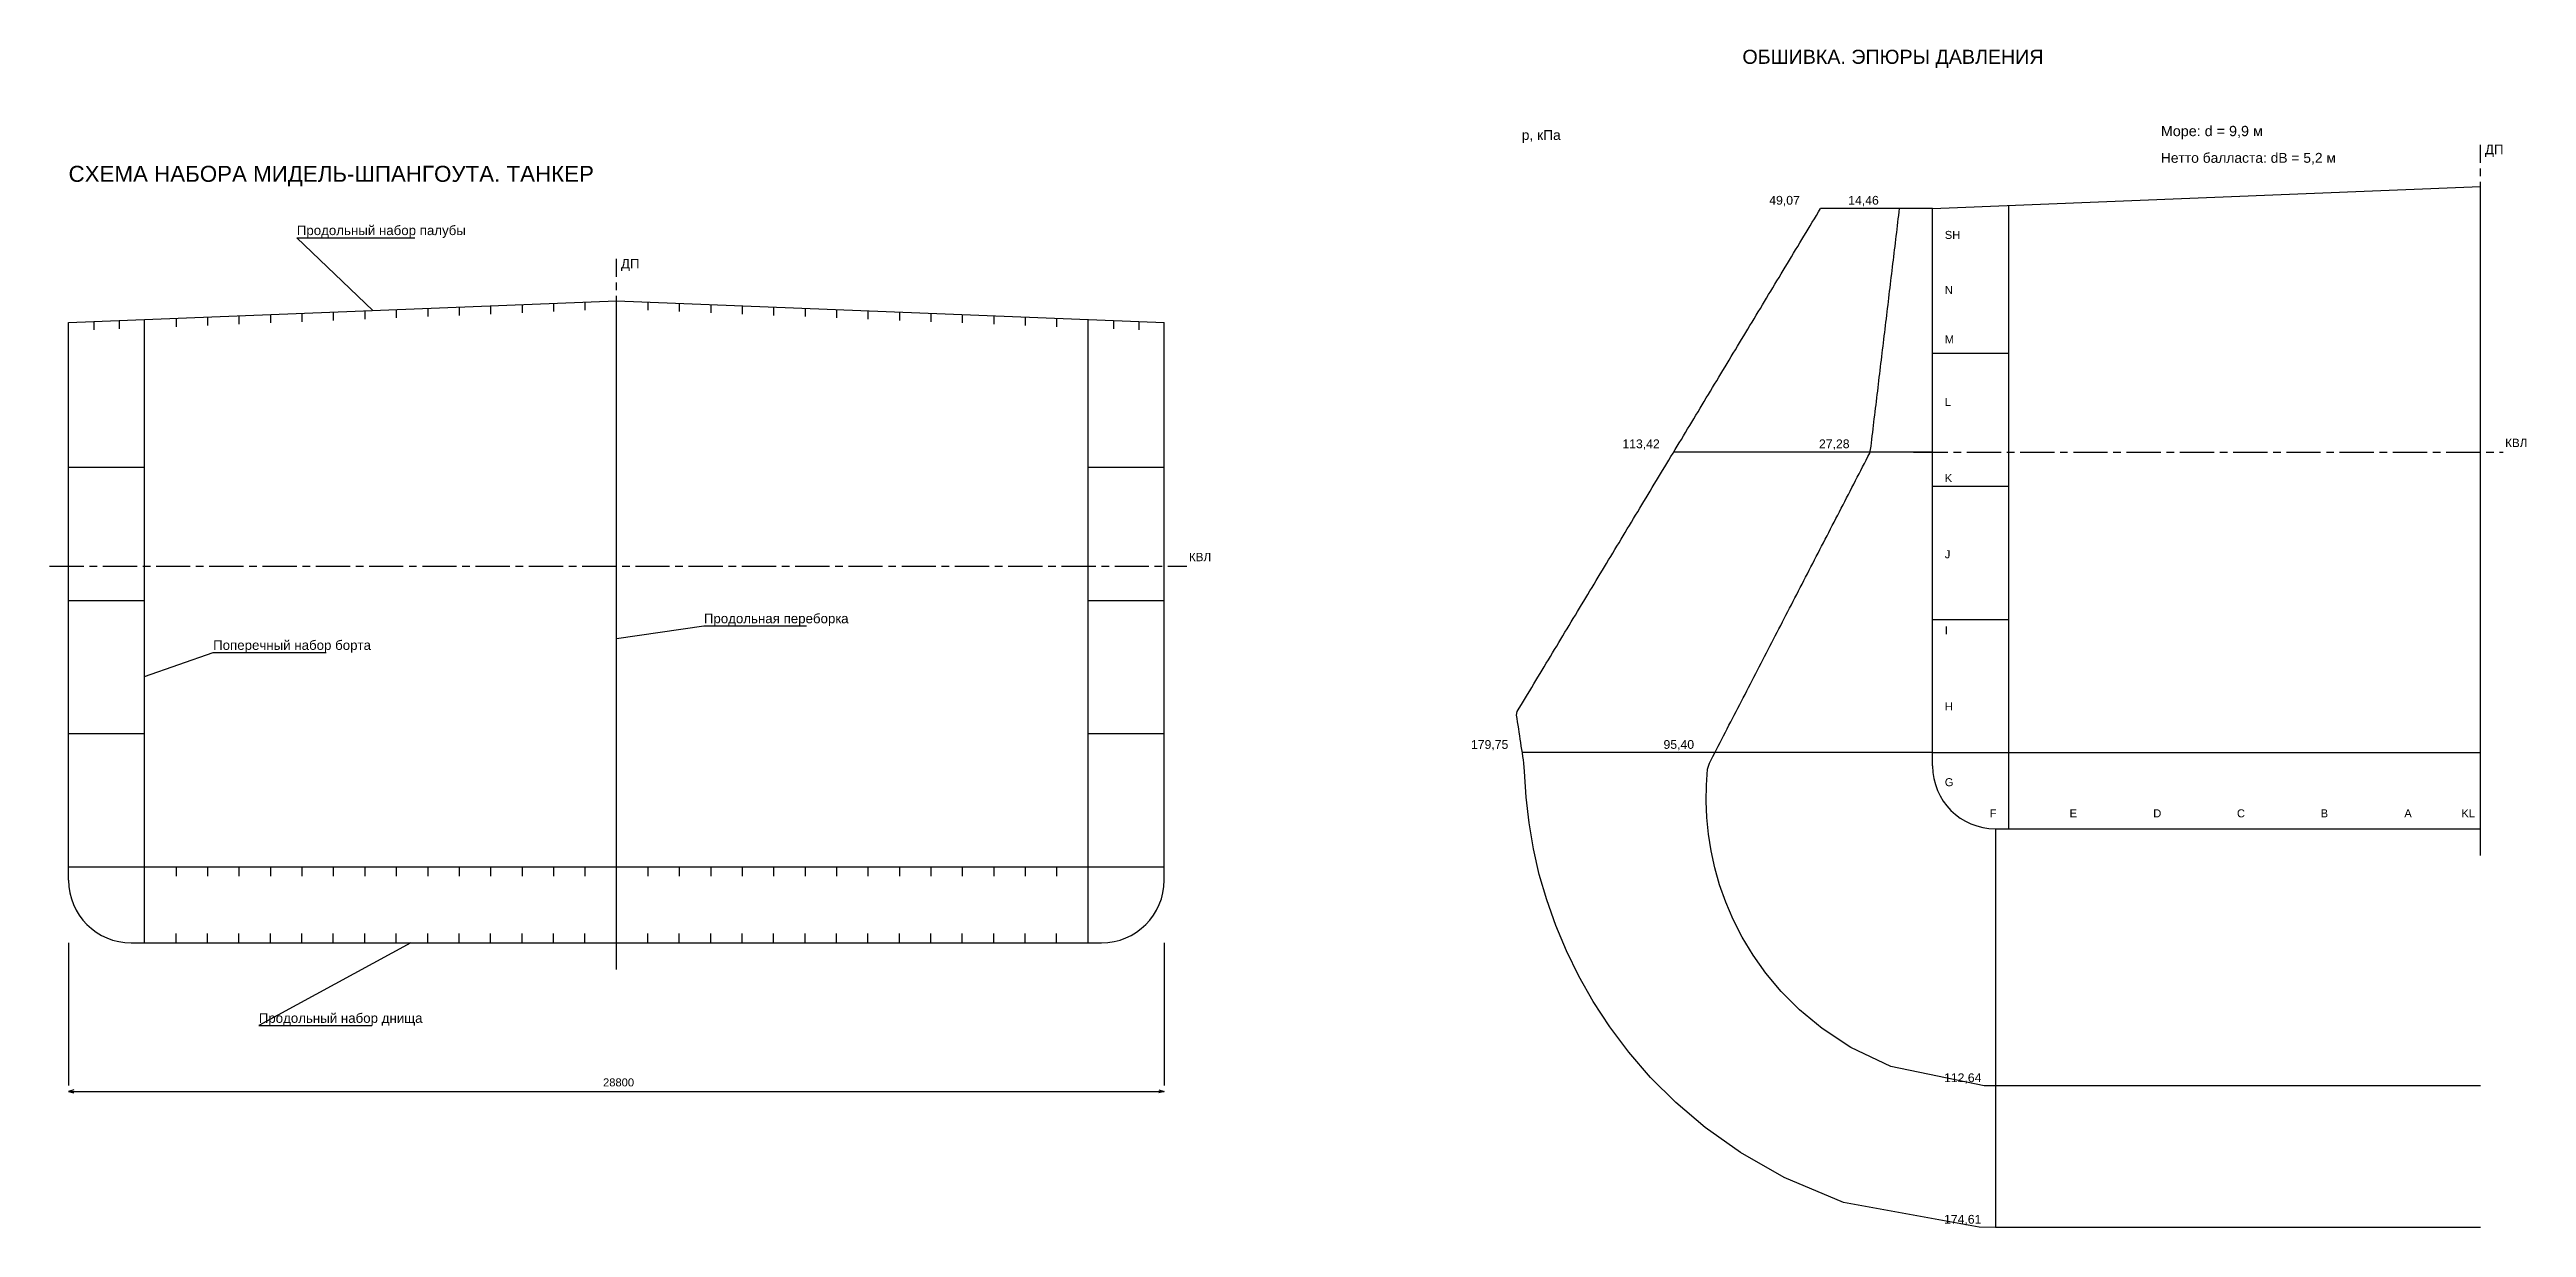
# Model space of a CAD drawing. Header units: millimetres. Extents: x -5500 to 166650, y -17240 to 192034.
# Drawn here: x -500 to 64611, y 25523 to 56476 of the extents above; entities that cross this region are included whole.
import ezdxf

# ---------------------------------------------------------------- set-up
doc = ezdxf.new("R2010")
doc.units = ezdxf.units.MM
doc.linetypes.add('AXIS22', pattern=[1400, 900, -150, 200, -150])
for name, color, linetype in [('01_CENTER', 30, 'AXIS22'), ('01_DIM', 2, 'Continuous'), ('01_HULL', 4, 'Continuous'), ('01_MEMBER', 7, 'Continuous'), ('01_SEAM', 7, 'Continuous'), ('01_TEXT', 7, 'Continuous'), ('02_CENTER', 30, 'AXIS22'), ('02_HULL', 4, 'Continuous'), ('02_NET', 6, 'Continuous'), ('02_SEA', 3, 'Continuous'), ('02_TEXT', 7, 'Continuous')]:
    doc.layers.add(name, color=color, linetype=linetype)
doc.styles.add('RU', font='arial.ttf')

msp = doc.modelspace()

# ---------------------------------------------------------------- texts
at = {"layer": '01_DIM', "style": 'RU'}
msp.add_text('28800', height=210, dxfattribs=at).set_placement((14050, 29230))
at = {"layer": '01_TEXT', "style": 'RU'}
for s, height, p in [('СХЕМА НАБОРА МИДЕЛЬ-ШПАНГОУТА. ТАНКЕР', 420, (0, 53000)), ('Продольный набор палубы', 250, (6000, 51600)), ('ДП', 250, (14520, 50726)), ('КВЛ', 220, (29450, 43030)), ('Продольная переборка', 250, (16700, 41400)), ('Поперечный набор борта', 250, (3800, 40700)), ('Продольный набор днища', 250, (5000, 30900))]:
    msp.add_text(s, height=height, dxfattribs=at).set_placement(p)
at = {"layer": '02_NET', "style": 'RU'}
for s, height, p in [('Нетто балласта: dB = 5,2 м', 260, (55000, 53500)), ('49,07', 230, (44706, 52400)), ('113,42', 230, (40845, 46000)), ('179,75', 230, (36865, 38100)), ('174,61', 230, (49300, 25623))]:
    msp.add_text(s, height=height, dxfattribs=at).set_placement(p)
at = {"layer": '02_SEA', "style": 'RU'}
for s, height, p in [('Море: d = 9,9 м', 270, (55000, 54200)), ('14,46', 230, (46782, 52400)), ('27,28', 230, (46013, 46000)), ('95,40', 230, (41926, 38100)), ('112,64', 230, (49300, 29342))]:
    msp.add_text(s, height=height, dxfattribs=at).set_placement(p)
at = {"layer": '02_TEXT', "style": 'RU'}
for s, height, p in [('ОБШИВКА. ЭПЮРЫ ДАВЛЕНИЯ', 370, (44000, 56100)), ('p, кПа', 260, (38200, 54100)), ('ДП', 250, (63520, 53726)), ('SH', 210, (49320, 51500)), ('N', 210, (49320, 50052)), ('M', 210, (49320, 48756)), ('L', 210, (49320, 47108)), ('КВЛ', 220, (64050, 46030)), ('K', 210, (49320, 45108)), ('J', 210, (49320, 43108)), ('I', 210, (49320, 41108)), ('H', 210, (49320, 39108)), ('G', 210, (49320, 37118)), ('F', 210, (50500, 36300)), ('E', 210, (52600, 36300)), ('D', 210, (54800, 36300)), ('C', 210, (57000, 36300)), ('B', 210, (59200, 36300)), ('A', 210, (61400, 36300)), ('KL', 210, (62900, 36300))]:
    msp.add_text(s, height=height, dxfattribs=at).set_placement(p)

# ---------------------------------------------------------------- linework, layer by layer
at = {"layer": '01_CENTER'}
for p, q in [((14400, 32300), (14400, 50976)), ((-500, 42900), (29400, 42900))]:
    msp.add_line(p, q, dxfattribs=at)
at = {"layer": '01_DIM'}
for p, q in [((0, 33000), (0, 29250)), ((28800, 33000), (28800, 29250)), ((0, 29100), (28800, 29100))]:
    msp.add_line(p, q, dxfattribs=at)
for points in [[(140, 29140), (0, 29100), (140, 29060)], [(28660, 29140), (28800, 29100), (28660, 29060)]]:
    msp.add_lwpolyline(points, dxfattribs=at)
at = {"layer": '01_HULL'}
for p, q in [((14400, 33000), (14400, 49876)), ((0, 34650), (0, 49300)), ((2000, 33000), (2000, 49380)), ((26800, 33000), (26800, 49380)), ((28800, 34650), (28800, 49300)), ((0, 45500), (2000, 45500)), ((26800, 45500), (28800, 45500)), ((0, 42000), (2000, 42000)), ((26800, 42000), (28800, 42000)), ((0, 38500), (2000, 38500)), ((26800, 38500), (28800, 38500)), ((0, 35000), (28800, 35000)), ((1650, 33000), (27150, 33000))]:
    msp.add_line(p, q, dxfattribs=at)
msp.add_lwpolyline([(0, 49300), (14400, 49876), (28800, 49300)], dxfattribs=at)
for centre, start, end in [((1650, 34650), 180, 270), ((27150, 34650), 270, 360)]:
    msp.add_arc(centre, 1650, start, end, dxfattribs=at)
at = {"layer": '01_MEMBER'}
for p, q in [((5307, 49512), (5307, 49292)), ((6133, 49545), (6133, 49325)), ((6960, 49578), (6960, 49358)), ((7787, 49611), (7787, 49391)), ((8613, 49645), (8613, 49425)), ((9440, 49678), (9440, 49458)), ((10267, 49711), (10267, 49491)), ((11093, 49744), (11093, 49524)), ((11920, 49777), (11920, 49557)), ((12747, 49810), (12747, 49590)), ((13573, 49843), (13573, 49623)), ((15227, 49843), (15227, 49623)), ((16053, 49810), (16053, 49590)), ((16880, 49777), (16880, 49557)), ((17707, 49744), (17707, 49524)), ((18533, 49711), (18533, 49491)), ((19360, 49678), (19360, 49458)), ((20187, 49645), (20187, 49425)), ((21013, 49611), (21013, 49391)), ((21840, 49578), (21840, 49358)), ((22667, 49545), (22667, 49325)), ((23493, 49512), (23493, 49292)), ((667, 49327), (667, 49107)), ((1333, 49353), (1333, 49133)), ((2827, 49413), (2827, 49193)), ((3653, 49446), (3653, 49226)), ((4480, 49479), (4480, 49259)), ((24320, 49479), (24320, 49259)), ((25147, 49446), (25147, 49226)), ((25973, 49413), (25973, 49193)), ((27467, 49353), (27467, 49133)), ((28133, 49327), (28133, 49107)), ((2827, 35000), (2827, 34750)), ((3653, 35000), (3653, 34750)), ((4480, 35000), (4480, 34750)), ((5307, 35000), (5307, 34750)), ((6133, 35000), (6133, 34750)), ((6960, 35000), (6960, 34750)), ((7787, 35000), (7787, 34750)), ((8613, 35000), (8613, 34750)), ((9440, 35000), (9440, 34750)), ((10267, 35000), (10267, 34750)), ((11093, 35000), (11093, 34750)), ((11920, 35000), (11920, 34750)), ((12747, 35000), (12747, 34750)), ((13573, 35000), (13573, 34750)), ((15227, 35000), (15227, 34750)), ((16053, 35000), (16053, 34750)), ((16880, 35000), (16880, 34750)), ((17707, 35000), (17707, 34750)), ((18533, 35000), (18533, 34750)), ((19360, 35000), (19360, 34750)), ((20187, 35000), (20187, 34750)), ((21013, 35000), (21013, 34750)), ((21840, 35000), (21840, 34750)), ((22667, 35000), (22667, 34750)), ((23493, 35000), (23493, 34750)), ((24320, 35000), (24320, 34750)), ((25147, 35000), (25147, 34750)), ((25973, 35000), (25973, 34750)), ((2827, 33000), (2827, 33250)), ((3653, 33000), (3653, 33250)), ((4480, 33000), (4480, 33250)), ((5307, 33000), (5307, 33250)), ((6133, 33000), (6133, 33250)), ((6960, 33000), (6960, 33250)), ((7787, 33000), (7787, 33250)), ((8613, 33000), (8613, 33250)), ((9440, 33000), (9440, 33250)), ((10267, 33000), (10267, 33250)), ((11093, 33000), (11093, 33250)), ((11920, 33000), (11920, 33250)), ((12747, 33000), (12747, 33250)), ((13573, 33000), (13573, 33250)), ((15227, 33000), (15227, 33250)), ((16053, 33000), (16053, 33250)), ((16880, 33000), (16880, 33250)), ((17707, 33000), (17707, 33250)), ((18533, 33000), (18533, 33250)), ((19360, 33000), (19360, 33250)), ((20187, 33000), (20187, 33250)), ((21013, 33000), (21013, 33250)), ((21840, 33000), (21840, 33250)), ((22667, 33000), (22667, 33250)), ((23493, 33000), (23493, 33250)), ((24320, 33000), (24320, 33250)), ((25147, 33000), (25147, 33250)), ((25973, 33000), (25973, 33250))]:
    msp.add_line(p, q, dxfattribs=at)
at = {"layer": '01_SEAM'}
for points in [[(8000, 49620), (6000, 51530), (9105, 51530)], [(14400, 41000), (16700, 41330), (19400, 41330)], [(2000, 40000), (3800, 40630), (6770, 40630)], [(9000, 33000), (5000, 30830), (7970, 30830)]]:
    msp.add_lwpolyline(points, dxfattribs=at)
at = {"layer": '02_CENTER'}
for p, q in [((63400, 35300), (63400, 53976)), ((48500, 45900), (64000, 45900))]:
    msp.add_line(p, q, dxfattribs=at)
at = {"layer": '02_HULL'}
for p, q in [((63400, 36000), (63400, 52876)), ((49000, 37650), (49000, 52300)), ((51000, 36000), (51000, 52380)), ((49000, 48500), (51000, 48500)), ((49000, 45000), (51000, 45000)), ((49000, 41500), (51000, 41500)), ((49000, 38000), (63400, 38000)), ((50650, 36000), (63400, 36000))]:
    msp.add_line(p, q, dxfattribs=at)
msp.add_lwpolyline([(49000, 52300), (63400, 52876)], dxfattribs=at)
msp.add_arc((50650, 37650), 1650, 180, 270, dxfattribs=at)
at = {"layer": '02_NET'}
for p, q in [((49000, 52300), (46056, 52300)), ((49000, 45900), (42195, 45900)), ((49000, 38000), (38215, 38000)), ((50650, 36000), (50650, 25523))]:
    msp.add_line(p, q, dxfattribs=at)
msp.add_lwpolyline([(63400, 25523), (50650, 25523), (50228, 25531), (46662, 26183), (45099, 26837), (43950, 27492), (43025, 28149), (42250, 28808), (41587, 29467), (41013, 30129), (40514, 30792), (40078, 31457), (39700, 32123), (39372, 32790), (39092, 33460), (38856, 34130), (38661, 34802), (38507, 35476), (38391, 36152), (38313, 36828), (38273, 37507), (38258, 37721), (38244, 37812), (38230, 37903), (38216, 37993), (38202, 38084), (38188, 38174), (38174, 38265), (38160, 38355), (38147, 38446), (38133, 38536), (38119, 38627), (38105, 38718), (38091, 38808), (38077, 38899), (38063, 38989), (38080, 39080), (38134, 39170), (38189, 39261), (38244, 39351), (38298, 39442), (38353, 39532), (38408, 39623), (38462, 39714), (38517, 39804), (38571, 39895), (38626, 39985), (38681, 40076), (38735, 40166), (38790, 40257), (38845, 40347), (38899, 40438), (38954, 40528), (39009, 40619), (39063, 40710), (39118, 40800), (39172, 40891), (39227, 40981), (39282, 41072), (39336, 41162), (39391, 41253), (39446, 41343), (39500, 41434), (39555, 41525), (39609, 41615), (39664, 41706), (39719, 41796), (39773, 41887), (39828, 41977), (39883, 42068), (39937, 42158), (39992, 42249), (40047, 42340), (40101, 42430), (40156, 42521), (40210, 42611), (40265, 42702), (40320, 42792), (40374, 42883), (40429, 42973), (40484, 43064), (40538, 43154), (40593, 43245), (40647, 43336), (40702, 43426), (40757, 43517), (40811, 43607), (40866, 43698), (40921, 43788), (40975, 43879), (41030, 43969), (41084, 44060), (41139, 44150), (41194, 44241), (41248, 44332), (41303, 44422), (41358, 44513), (41412, 44603), (41467, 44694), (41522, 44784), (41576, 44875), (41631, 44965), (41685, 45056), (41740, 45147), (41795, 45237), (41849, 45328), (41904, 45418), (41959, 45509), (42013, 45599), (42068, 45690), (42122, 45780), (42177, 45871), (42232, 45962), (42286, 46052), (42341, 46143), (42396, 46233), (42450, 46324), (42505, 46414), (42559, 46505), (42614, 46595), (42669, 46686), (42723, 46776), (42778, 46867), (42833, 46958), (42887, 47048), (42942, 47139), (42997, 47229), (43051, 47320), (43106, 47410), (43160, 47501), (43215, 47591), (43270, 47682), (43324, 47772), (43379, 47863), (43434, 47954), (43488, 48044), (43543, 48135), (43597, 48225), (43652, 48316), (43707, 48406), (43761, 48497), (43816, 48587), (43871, 48678), (43925, 48769), (43980, 48859), (44035, 48950), (44089, 49040), (44144, 49131), (44198, 49221), (44253, 49312), (44308, 49402), (44362, 49493), (44417, 49584), (44472, 49674), (44526, 49765), (44581, 49855), (44635, 49946), (44690, 50036), (44745, 50127), (44799, 50217), (44854, 50308), (44909, 50398), (44963, 50489), (45018, 50580), (45072, 50670), (45127, 50761), (45182, 50851), (45236, 50942), (45291, 51032), (45346, 51123), (45400, 51213), (45455, 51304), (45510, 51394), (45564, 51485), (45619, 51576), (45673, 51666), (45728, 51757), (45783, 51847), (45837, 51938), (45892, 52028), (45947, 52119), (46001, 52209), (46056, 52300)], dxfattribs=at)
at = {"layer": '02_SEA'}
for p, q in [((49000, 52300), (48132, 52300)), ((49000, 45900), (47363, 45900)), ((49000, 38000), (43276, 38000)), ((50650, 36000), (50650, 29242))]:
    msp.add_line(p, q, dxfattribs=at)
msp.add_lwpolyline([(63400, 29242), (50650, 29242), (50357, 29247), (47904, 29753), (46853, 30253), (46098, 30749), (45505, 31239), (45020, 31724), (44618, 32204), (44280, 32679), (43997, 33149), (43759, 33613), (43562, 34072), (43402, 34527), (43274, 34976), (43177, 35420), (43108, 35859), (43065, 36292), (43048, 36721), (43055, 37144), (43086, 37562), (43132, 37721), (43179, 37812), (43226, 37903), (43273, 37993), (43320, 38084), (43366, 38174), (43413, 38265), (43460, 38355), (43507, 38446), (43554, 38536), (43601, 38627), (43647, 38718), (43694, 38808), (43741, 38899), (43788, 38989), (43835, 39080), (43882, 39170), (43929, 39261), (43975, 39351), (44022, 39442), (44069, 39532), (44116, 39623), (44163, 39714), (44210, 39804), (44256, 39895), (44303, 39985), (44350, 40076), (44397, 40166), (44444, 40257), (44491, 40347), (44537, 40438), (44584, 40528), (44631, 40619), (44678, 40710), (44725, 40800), (44772, 40891), (44819, 40981), (44865, 41072), (44912, 41162), (44959, 41253), (45006, 41343), (45053, 41434), (45100, 41525), (45146, 41615), (45193, 41706), (45240, 41796), (45287, 41887), (45334, 41977), (45381, 42068), (45428, 42158), (45474, 42249), (45521, 42340), (45568, 42430), (45615, 42521), (45662, 42611), (45709, 42702), (45755, 42792), (45802, 42883), (45849, 42973), (45896, 43064), (45943, 43154), (45990, 43245), (46036, 43336), (46083, 43426), (46130, 43517), (46177, 43607), (46224, 43698), (46271, 43788), (46318, 43879), (46364, 43969), (46411, 44060), (46458, 44150), (46505, 44241), (46552, 44332), (46599, 44422), (46645, 44513), (46692, 44603), (46739, 44694), (46786, 44784), (46833, 44875), (46880, 44965), (46927, 45056), (46973, 45147), (47020, 45237), (47067, 45328), (47114, 45418), (47161, 45509), (47208, 45599), (47254, 45690), (47301, 45780), (47348, 45871), (47371, 45962), (47381, 46052), (47392, 46143), (47403, 46233), (47414, 46324), (47425, 46414), (47436, 46505), (47447, 46595), (47458, 46686), (47468, 46776), (47479, 46867), (47490, 46958), (47501, 47048), (47512, 47139), (47523, 47229), (47534, 47320), (47545, 47410), (47556, 47501), (47566, 47591), (47577, 47682), (47588, 47772), (47599, 47863), (47610, 47954), (47621, 48044), (47632, 48135), (47643, 48225), (47653, 48316), (47664, 48406), (47675, 48497), (47686, 48587), (47697, 48678), (47708, 48769), (47719, 48859), (47730, 48950), (47740, 49040), (47751, 49131), (47762, 49221), (47773, 49312), (47784, 49402), (47795, 49493), (47806, 49584), (47817, 49674), (47828, 49765), (47838, 49855), (47849, 49946), (47860, 50036), (47871, 50127), (47882, 50217), (47893, 50308), (47904, 50398), (47915, 50489), (47925, 50580), (47936, 50670), (47947, 50761), (47958, 50851), (47969, 50942), (47980, 51032), (47991, 51123), (48002, 51213), (48012, 51304), (48023, 51394), (48034, 51485), (48045, 51576), (48056, 51666), (48067, 51757), (48078, 51847), (48089, 51938), (48099, 52028), (48110, 52119), (48121, 52209), (48132, 52300)], dxfattribs=at)

msp.set_redraw_order([(e.dxf.handle, doc.entitydb.next_handle()) for e in msp.query("TEXT MTEXT ATTDEF DIMENSION ARC_DIMENSION")])  # texts and dimensions are drawn at this point

doc.saveas('drawing.dxf')
